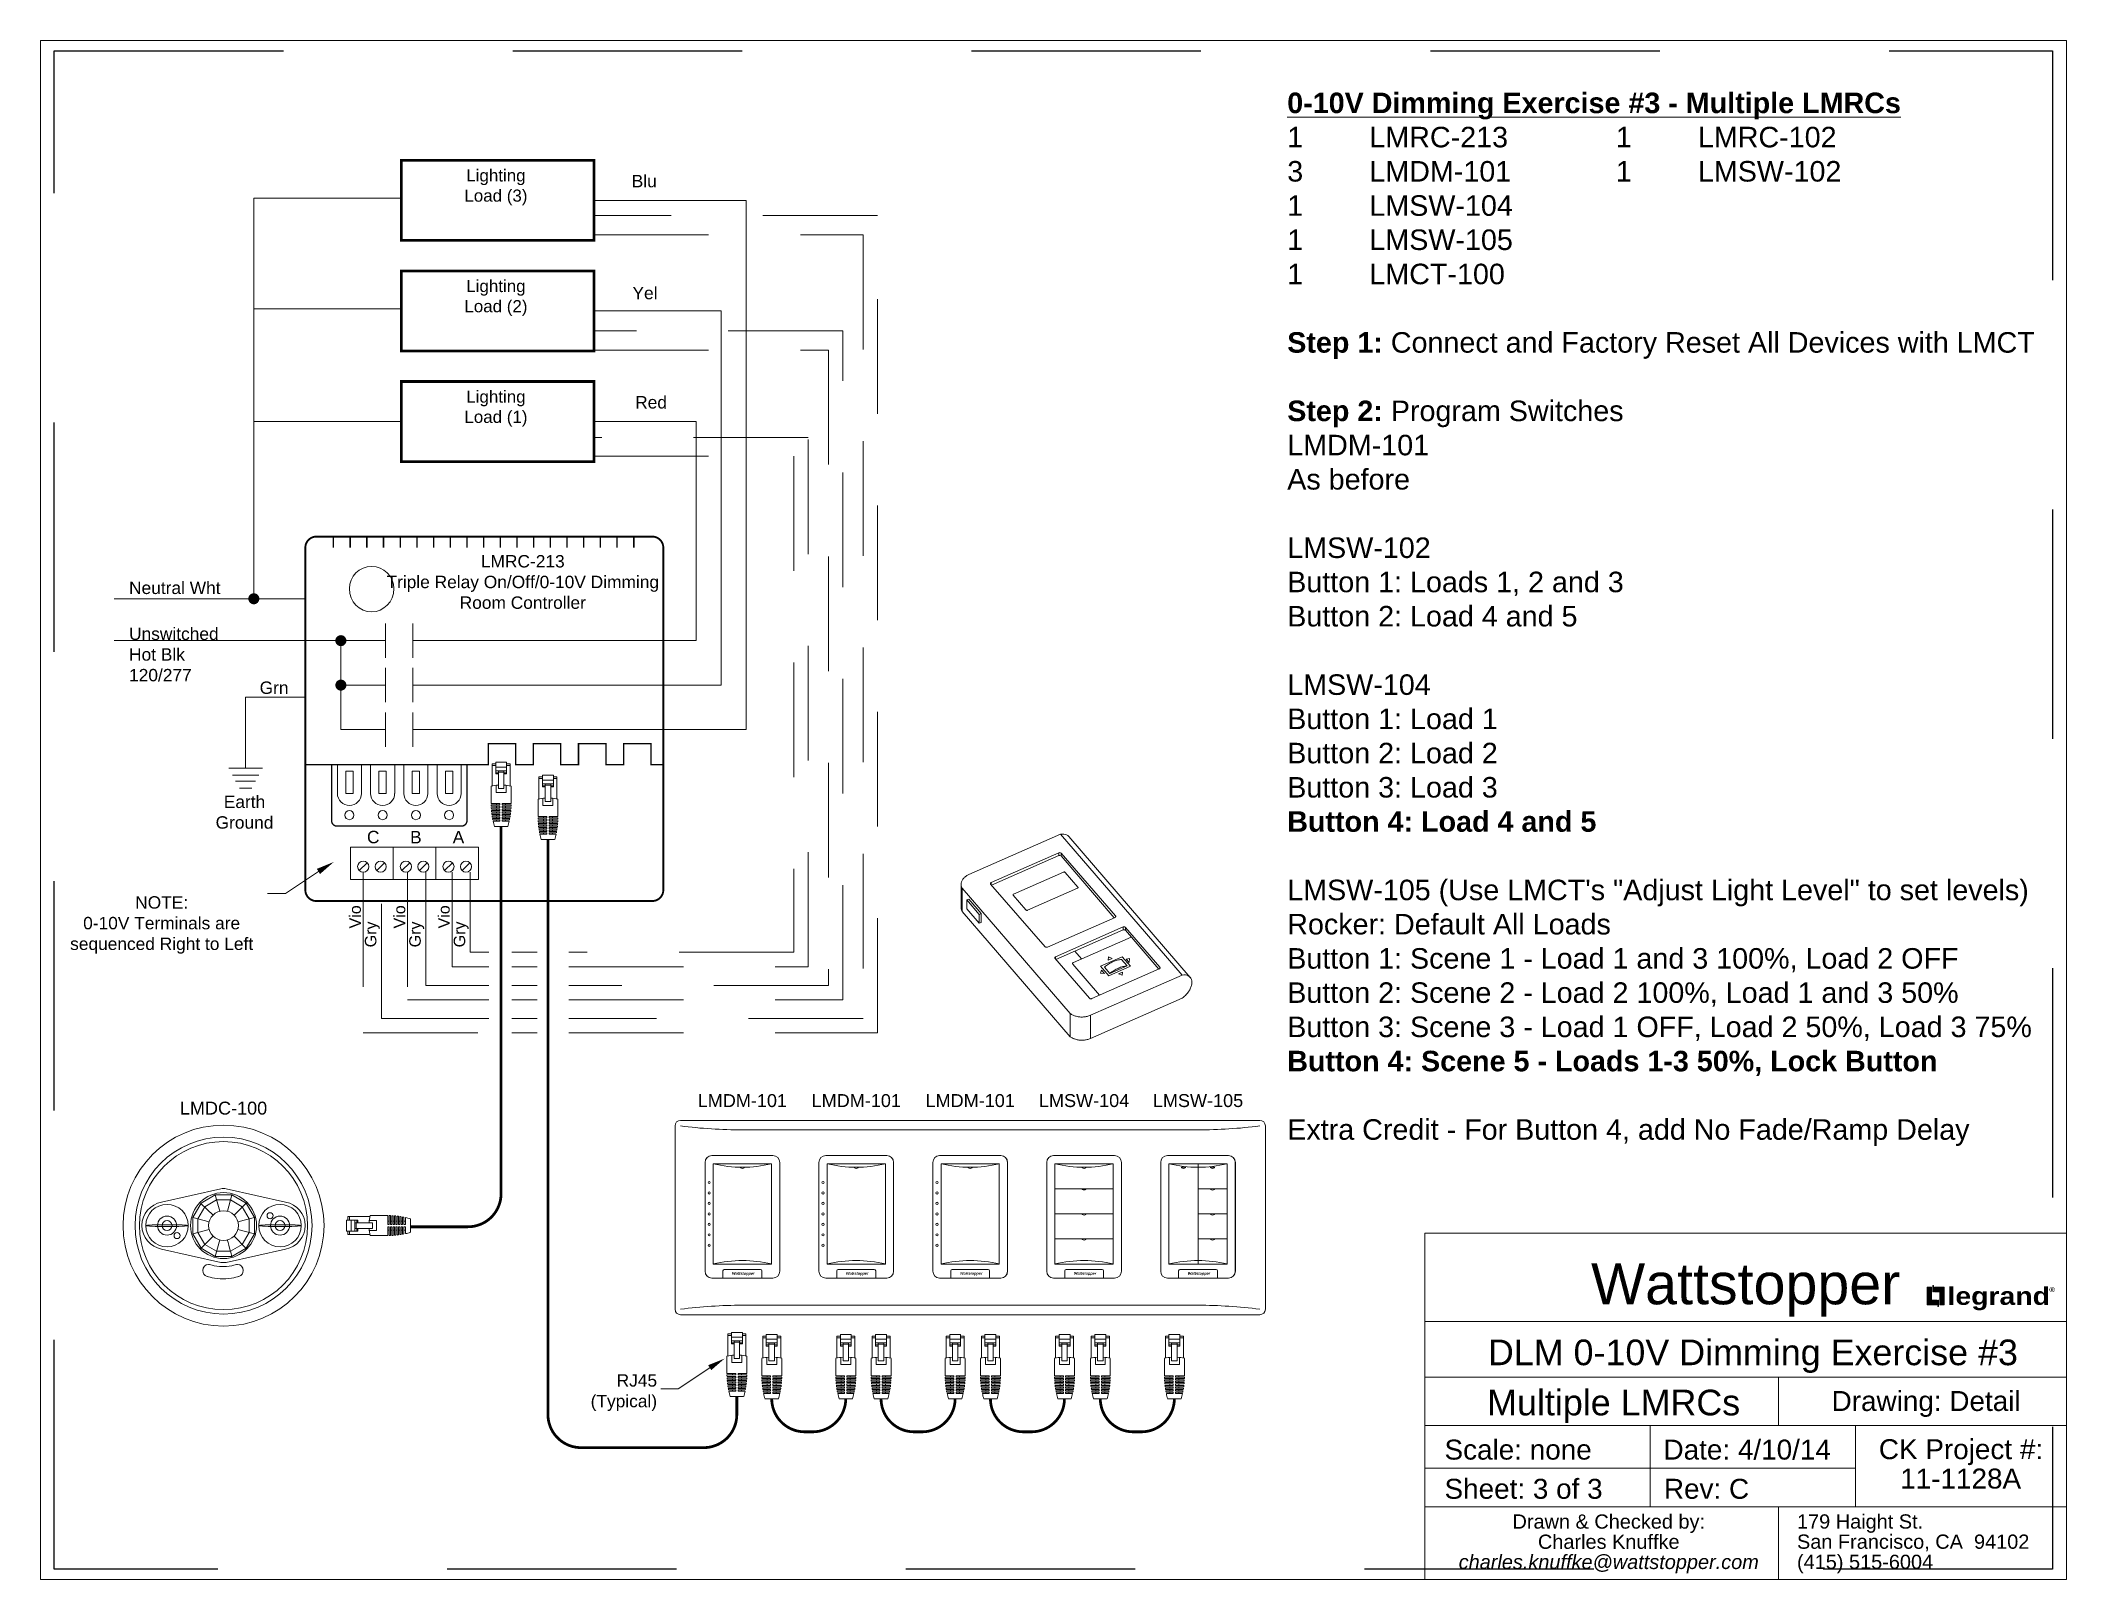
# Paper-space layout '0-10V Dimming E3' of a CAD drawing. Header units: inches. Extents: x 6.51 to 16.38, y 0.58 to 8.08.
# The model-space entities are those that its viewports show. They can reach past a viewport. Long polylines and large blocks are cut down to what shows.
import ezdxf
from ezdxf.enums import TextEntityAlignment as Align

# ---------------------------------------------------------------- set-up
doc = ezdxf.new("R2010")
doc.units = ezdxf.units.IN
doc.header["$MEASUREMENT"] = 0
doc.linetypes.add('Demo', pattern=[0.5, 0.25, -0.25])
doc.linetypes.add('HIDDEN2', pattern=[0.1875, 0.125, -0.0625])
doc.layers.get('0').update_dxf_attribs({"lineweight": 5})
doc.layers.add('PS Borders', color=40, linetype='Demo', lineweight=5, plot=False)
for name, color, linetype, lineweight in [('Title Block', 7, 'Continuous', 5), ('Viewport', 7, 'Continuous', 5), ('WS', 3, 'Continuous', 5), ('WS_DETAIL', 7, 'Continuous', 5), ('WS_LineVoltage', 1, 'Continuous', 5), ('WS_LowVoltage', 6, 'Continuous', 5)]:
    doc.layers.add(name, color=color, linetype=linetype, lineweight=lineweight)
doc.styles.add('ARIAL', font='arial.ttf')
doc.styles.add('Legrand', font='ariblk.ttf', dxfattribs={"height": 0.1875})

psp = doc.layouts.new('0-10V Dimming E3')

# ---------------------------------------------------------------- texts
at = {"insert": (12.5821, 7.826), "char_height": 0.1, "attachment_point": 1, "style": 'ARIAL'}
psp.add_mtext_dynamic_manual_height_columns('{\\fArial|b1|i0|c0|p34;\\L0-10V Dimming Exercise #3 - Multiple LMRCs}\\P1^ILMRC-213^I^I1^ILMRC-102\\P3^ILMDM-101^I^I1^ILMSW-102\\P1 ^ILMSW-104\\P1^ILMSW-105\\P1^ILMCT-100\\P\\P{\\fArial|b1|i0|c0|p34;Step 1: }Connect and Factory Reset All Devices with LMCT\\P\\P{\\fArial|b1|i0|c0|p34;Step 2:} Program Switches\\PLMDM-101\\PAs before\\P\\PLMSW-102\\PButton 1: Loads 1, 2 and 3\\PButton 2: Load 4 and 5\\P\\PLMSW-104\\PButton 1: Load 1\\PButton 2: Load 2\\PButton 3: Load 3\\P{\\fArial|b1|i0|c0|p34;Button 4: Load 4 and 5\\P}\\PLMSW-105 (Use LMCT\'s "Adjust Light Level" to set levels)\\PRocker: Default All Loads\\PButton 1: Scene 1 - Load 1 and 3 100%, Load 2 OFF\\PButton 2: Scene 2 - Load 2 100%, Load 1 and 3 50%\\PButton 3: Scene 3 - Load 1 OFF, Load 2 50%, Load 3 75%\\P{\\fArial|b1|i0|c0|p34;Button 4: Scene 5 - Loads 1-3 50%, Lock Button}\\P\\PExtra Credit - For Button 4, add No Fade/Ramp Delay', width=3.79226, gutter_width=0.3125, heights=[5.5556], dxfattribs=at)

msp = doc.modelspace()

# ---------------------------------------------------------------- texts
at = {"linetype": 'HIDDEN2', "char_height": 0.26382, "width": 1.48242, "attachment_point": 2, "style": 'ARIAL'}
for s, insert in [('Lighting Load (3)', (172.864, 36.385)), ('Lighting Load (2)', (172.864, 33.978)), ('Lighting Load (1)', (172.864, 31.57))]:
    msp.add_mtext(s, dxfattribs=dict(at, insert=insert))
at = {"linetype": 'Continuous', "char_height": 0.27, "attachment_point": 4, "style": 'ARIAL'}
for s, insert, width in [('Blu', (175.819, 36.128), 6.16099), ('Yel', (175.835, 33.691), 6.16099), ('Red', (175.894, 31.313), 6.16099), ('Neutral Wht', (164.881, 27.275), 4.47708), ('Unswitched\\PHot Blk\\P120/277', (164.881, 25.825), 6.93133)]:
    msp.add_mtext(s, dxfattribs=dict(at, insert=insert, width=width))
at = {"style": 'ARIAL'}
for s, insert, char_height, width, attachment_point in [('LMRC-213 \\PTriple Relay On/Off/0-10V Dimming \\PRoom Controller', (173.448, 27.99), 0.27, 5.65995, 2), ('Grn', (167.722, 25.101), 0.2699, 4.23614, 4), ('Earth\\PGround', (167.393, 22.393), 0.2699, 6.92856, 5), ('C', (170.194, 21.851), 0.27, 0.63245, 5), ('B', (171.122, 21.851), 0.27, 0.63245, 5), ('A', (172.049, 21.851), 0.27, 0.63245, 5), ('NOTE:\\P0-10V Terminals are sequenced Right to Left', (165.59, 19.939), 0.26989, 4.14224, 5)]:
    msp.add_mtext(s, dxfattribs=dict(at, insert=insert, char_height=char_height, width=width, attachment_point=attachment_point))
at = {"linetype": 'Continuous', "char_height": 0.2499, "width": 6.41514, "attachment_point": 4, "rotation": 90, "style": 'ARIAL'}
for s, insert in [('Vio', (169.802, 19.863)), ('Vio', (170.767, 19.863)), ('Vio', (171.734, 19.863)), ('Gry', (170.175, 19.452)), ('Gry', (171.141, 19.452)), ('Gry', (172.108, 19.452))]:
    msp.add_mtext(s, dxfattribs=dict(at, insert=insert))

# ---------------------------------------------------------------- blocks, each defined once
blk = doc.blocks.new('Title_Knuffke')
h = blk.add_hatch(color=256)
h.dxf.hatch_style = 1
h.paths.add_polyline_path([(-0.6787, 1.3372), (-0.6317, 1.3372), (-0.6317, 1.3606), (-0.657, 1.3606), (-0.657, 1.4242), (-0.6787, 1.4242)])
h.paths.add_polyline_path([(-0.6228, 1.361), (-0.6259, 1.361), (-0.6259, 1.3301), (-0.6228, 1.3301)])
h.paths.add_polyline_path([(-0.6513, 1.4008), (-0.6481, 1.4008), (-0.6481, 1.4316), (-0.6513, 1.4316)])
h.paths.add_polyline_path([(-0.617, 1.4011), (-0.617, 1.3376), (-0.5953, 1.3376), (-0.5953, 1.4245), (-0.6424, 1.4245), (-0.6424, 1.4011)])
for points in [[(-0.657, 1.3606), (-0.6317, 1.3606), (-0.6317, 1.3372), (-0.6787, 1.3372), (-0.6787, 1.4242), (-0.657, 1.4242)], [(-0.6481, 1.4008), (-0.6513, 1.4008), (-0.6513, 1.4316), (-0.6481, 1.4316)], [(-0.617, 1.4011), (-0.6424, 1.4011), (-0.6424, 1.4245), (-0.5953, 1.4245), (-0.5953, 1.3376), (-0.617, 1.3376)], [(-0.6259, 1.361), (-0.6228, 1.361), (-0.6228, 1.3301), (-0.6259, 1.3301)]]:
    blk.add_lwpolyline(points, close=True)
at = {"layer": 'Title Block', "color": 7, "linetype": 'Continuous'}
for p, q in [((-3.125, 0), (-3.125, 1.6875)), ((-3.125, 1.6875), (0, 1.6875)), ((0, 1.6875), (0, 0)), ((-3.125, 1.257), (0, 1.257)), ((-3.125, 0.9861), (0, 0.9861)), ((-1.4028, 0.75), (-1.4028, 0.9861)), ((-3.125, 0.75), (0, 0.75)), ((-2.0278, 0.3542), (-2.0278, 0.75)), ((-1.0278, 0.3542), (-1.0278, 0.75)), ((-1.0278, 0.5417), (-3.125, 0.5417)), ((0, 0.3542), (-3.125, 0.3542)), ((-1.4028, 0), (-1.4028, 0.3542)), ((0, 0), (-3.125, 0))]:
    blk.add_line(p, q, dxfattribs=at)
at = {"style": 'Legrand'}
blk.add_text('legrand', height=0.08643, dxfattribs=at).set_placement((-0.5795, 1.381), align=Align.MIDDLE_LEFT)
blk.add_text('®', height=0.0235, dxfattribs=at).set_placement((-0.0839, 1.4002))
at = {"insert": (-1.5625, 1.4104), "char_height": 0.0375, "attachment_point": 5, "style": 'ARIAL'}
blk.add_mtext_dynamic_manual_height_columns('\\A2;{\\fArial|b0|i0|c0|p34;\\H5.3333x;Wattstopper}', width=0.688877, gutter_width=0.9375, heights=[0], dxfattribs=at)
at = {"layer": 'Title Block', "color": 7, "style": 'ARIAL'}
blk.add_text('CK Project #:', height=0.0972, dxfattribs=at).set_placement((-0.5139, 0.5861), align=Align.CENTER)
at = {"layer": 'Title Block', "color": 7, "char_height": 0.0694, "line_spacing_factor": 0.85, "style": 'ARIAL'}
for s, insert, width, attachment_point in [('Drawn & Checked by:\\PCharles Knuffke\\P{\\fArial|b0|i1|c0|p34;charles.knuffke@wattstopper.com}', (-2.2292, 0.317), 1.258431, 2), ('179 Haight St.\\PSan Francisco, CA  94102\\P(415) 515-6004', (-1.3124, 0.3173), 1.312364, 1)]:
    blk.add_mtext(s, dxfattribs=dict(at, insert=insert, width=width, attachment_point=attachment_point))
at = {"layer": 'Viewport', "style": 'ARIAL', "flags": 8}
for tag, height, p in [('SITE_NAME', 0.125, (-1.5271, 1.0438)), ('DRAWING_DEF', 0.125, (-2.2053, 0.7995)), ('DRAWING_TYPE', 0.0972, (-0.6836, 0.8208)), ('JOB#', 0.0972, (-0.5155, 0.443))]:
    blk.add_attdef(tag, text='', height=height, dxfattribs=at).set_placement(p, align=Align.CENTER)
for tag, p in [('SCALE', (-3.0291, 0.584)), ('DATE', (-1.9625, 0.584)), ('SHEET#', (-3.0291, 0.3931)), ('REVISION', (-1.9605, 0.3931))]:
    blk.add_attdef(tag, p, '', height=0.0972, dxfattribs=at)
blk = doc.blocks.new('A$C756910A1')
at = {"layer": 'WS_DETAIL'}
for p, q in [((0.15, 6.6), (0.15, 10.17)), ((0.15, 10.17), (0.73, 10.17)), ((0.73, 9.92), (0.15, 9.92)), ((0.73, 10.43), (0.73, 8.56)), ((0.73, 10.43), (2.51, 10.43)), ((2.51, 10.43), (2.51, 8.56)), ((3.08, 10.17), (2.51, 10.17)), ((3.08, 9.92), (2.51, 9.92)), ((3.08, 6.6), (3.08, 10.17)), ((2.51, 9.66), (0.73, 9.66)), ((2.51, 9.06), (0.73, 9.06)), ((0.73, 8.74), (1.17, 8.74)), ((0.73, 8.56), (1.17, 8.56)), ((0.81, 6.7), (0.81, 5.55)), ((1.17, 6.17), (1.17, 9.06)), ((1.17, 8.85), (2.06, 8.85)), ((2.06, 6.17), (2.06, 9.06)), ((2.06, 8.74), (2.51, 8.74)), ((2.51, 8.56), (2.06, 8.56)), ((2.42, 6.7), (2.42, 5.55)), ((0, 6.56), (0, 3.73)), ((0, 3.73), (1.43, 3.73)), ((0, 3.51), (1.43, 3.51)), ((0.81, 5.55), (2.42, 5.55)), ((0.89, 3.73), (0.89, 3.51)), ((1.17, 6.17), (2.06, 6.17)), ((1.43, 3.51), (1.43, 3.73)), ((1.8, 3.73), (3.23, 3.73)), ((1.8, 3.51), (1.8, 3.73)), ((1.8, 3.51), (3.23, 3.51)), ((2.34, 3.73), (2.34, 3.51)), ((3.23, 6.56), (3.23, 3.73)), ((0.01, 3.29), (1.43, 3.29)), ((0.02, 3.06), (1.43, 3.06)), ((0.03, 2.84), (1.43, 2.84)), ((0.05, 2.62), (1.43, 2.62)), ((0.07, 2.4), (1.43, 2.4)), ((0.09, 2.18), (1.43, 2.18)), ((0.12, 1.96), (1.43, 1.96)), ((0.15, 1.74), (1.43, 1.74)), ((0.18, 1.52), (1.43, 1.52)), ((0.22, 1.3), (1.43, 1.3)), ((0.26, 1.08), (1.43, 1.08)), ((0.31, 0.86), (1.43, 0.86)), ((0.89, 3.29), (0.89, 3.06)), ((0.89, 2.84), (0.89, 2.62)), ((0.89, 2.4), (0.89, 2.18)), ((0.89, 1.96), (0.89, 1.74)), ((0.89, 1.52), (0.89, 1.3)), ((0.89, 1.08), (0.89, 0.86)), ((1.43, 3.06), (1.43, 3.29)), ((1.43, 2.62), (1.43, 2.84)), ((1.43, 2.18), (1.43, 2.4)), ((1.43, 1.74), (1.43, 1.96)), ((1.43, 1.3), (1.43, 1.52)), ((1.43, 0.86), (1.43, 1.08)), ((1.8, 3.29), (3.23, 3.29)), ((1.8, 3.06), (1.8, 3.29)), ((1.8, 3.06), (3.22, 3.06)), ((1.8, 2.84), (3.2, 2.84)), ((1.8, 2.62), (1.8, 2.84)), ((1.8, 2.62), (3.19, 2.62)), ((1.8, 2.4), (3.17, 2.4)), ((1.8, 2.18), (1.8, 2.4)), ((1.8, 2.18), (3.14, 2.18)), ((1.8, 1.96), (3.12, 1.96)), ((1.8, 1.74), (1.8, 1.96)), ((1.8, 1.74), (3.09, 1.74)), ((1.8, 1.52), (3.05, 1.52)), ((1.8, 1.3), (1.8, 1.52)), ((1.8, 1.3), (3.01, 1.3)), ((1.8, 1.08), (2.97, 1.08)), ((1.8, 0.86), (1.8, 1.08)), ((1.8, 0.86), (2.92, 0.86)), ((2.34, 3.29), (2.34, 3.06)), ((2.34, 2.84), (2.34, 2.62)), ((2.34, 2.4), (2.34, 2.18)), ((2.34, 1.96), (2.34, 1.74)), ((2.34, 1.52), (2.34, 1.3)), ((2.34, 1.08), (2.34, 0.86)), ((2.69, 0), (0.52, 0))]:
    blk.add_line(p, q, dxfattribs=at)
for centre, radius, start, end in [((1.62, -0.58), 7.33, 93.502, 102.7411), ((1.62, -0.58), 7.33, 77.2589, 86.498), ((13.49, 3.73), 13.49, 180.937, 181.8742), ((-10.25, 3.73), 13.49, 358.1258, 359.063), ((13.49, 3.73), 13.49, 182.8119, 183.7504), ((13.49, 3.73), 13.49, 184.6899, 185.6307), ((13.49, 3.73), 13.49, 186.573, 187.5171), ((13.49, 3.73), 13.49, 188.4632, 189.4117), ((13.49, 3.73), 13.49, 190.3627, 191.3167), ((13.49, 3.73), 13.49, 192.2739, 196.0379), ((-10.25, 3.73), 13.49, 343.9621, 347.7261), ((-10.25, 3.73), 13.49, 348.6833, 349.6373), ((-10.25, 3.73), 13.49, 350.5883, 351.5368), ((-10.25, 3.73), 13.49, 352.4829, 353.427), ((-10.25, 3.73), 13.49, 354.3693, 355.3101), ((-10.25, 3.73), 13.49, 356.2496, 357.1881)]:
    blk.add_arc(centre, radius, start, end, dxfattribs=at)
blk = doc.blocks.new('RJ45')
at = {"layer": 'WS_DETAIL', "xscale": 1.117448685388325, "yscale": 1.117448685388325, "zscale": 1.117448685388325}
blk.add_blockref('A$C756910A1', (59.47, 150.68), dxfattribs=at)
blk = doc.blocks.new('A$C28216DC1')
at = {"layer": 'WS_DETAIL'}
blk.add_lwpolyline([(22.84, 8.11), (17.13, 4.27), (13.98, 4.27)], dxfattribs=at)
blk.add_solid([(23.11, 7.67), (22.56, 8.56), (25.52, 9.76)], dxfattribs=at)
at = {"layer": 'WS_DETAIL', "linetype": 'Continuous', "insert": (13.29, 3.59), "char_height": 2.25, "width": 37.309, "attachment_point": 6, "style": 'ARIAL'}
blk.add_mtext('\\pi29.81;RJ45\\P\\pi22.42;(Typical)', dxfattribs=at)
blk = doc.blocks.new('A$C222B27AB')
at = {"const_width": 0.25}
blk.add_lwpolyline([(0.12, 11.27), (0.12, 1.12, 0.414214), (1.12, 0.12), (23.67, 0.12, 0.414214), (24.67, 1.12), (24.67, 11.27)], format="xyb", dxfattribs=at)
for points in [[(2.69, 6.06), (4.02, 6.06), (4.02, 10.08), (2.69, 10.08)], [(8.72, 6.06), (10.05, 6.06), (10.05, 10.08), (8.72, 10.08)], [(14.75, 6.06), (16.07, 6.06), (16.07, 10.08), (14.75, 10.08)], [(20.78, 6.06), (22.1, 6.06), (22.1, 10.08), (20.78, 10.08)]]:
    blk.add_lwpolyline(points, close=True)
at = {"layer": 'WS_DETAIL'}
for p, q in [((1.17, 11.27), (1.17, 6.06)), ((5.54, 6.06), (5.54, 11.27)), ((7.2, 11.27), (7.2, 6.06)), ((11.57, 6.06), (11.57, 11.27)), ((13.23, 11.27), (13.23, 6.06)), ((17.6, 6.06), (17.6, 11.27)), ((19.26, 11.27), (19.26, 6.06)), ((23.62, 6.06), (23.62, 11.27))]:
    blk.add_line(p, q, dxfattribs=at)
for centre in [(3.36, 2.11), (9.38, 2.11), (15.41, 2.11), (21.44, 2.11)]:
    blk.add_circle(centre, 0.82, dxfattribs=at)
for centre in [(3.36, 6.06), (9.38, 6.06), (15.41, 6.06), (21.44, 6.06)]:
    blk.add_arc(centre, 2.18, 180, 0, dxfattribs=at)
blk = doc.blocks.new('A$C2A821E27')
for p, q in [((1.27, 1.3), (2.43, 2.46)), ((3.84, 1.3), (5, 2.46))]:
    blk.add_line(p, q)
blk.add_lwpolyline([(0, 4.76), (6.27, 4.76), (6.27, 0), (0, 0)], close=True)
for centre in [(1.85, 1.88), (4.42, 1.88)]:
    blk.add_circle(centre, 0.82)
blk = doc.blocks.new('A$C017659A6')
for p, q in [((0, 0.245), (0.409, 0.245)), ((0.044, 0.16), (0.365, 0.16)), ((0.082, 0.085), (0.326, 0.085)), ((0.129, 0), (0.28, 0))]:
    blk.add_line(p, q)
blk = doc.blocks.new('LMCT-100_i')
at = {"extrusion": (0, 0.700492, 0.71366)}
for p, q in [((-24.44, 12.57), (-4.49, 21.34)), ((21.96, -9.31), (-4.49, 21.34)), ((-2.72, 20.82), (23.73, -9.83)), ((-19.6, 10.84), (-4.88, 17.31)), ((-4.88, 16.69), (-19.52, 10.26)), ((-4.89, 17.31), (-4.89, 16.68)), ((-4.39, 17.23), (7.47, 3.58)), ((-4.39, 17.22), (-4.39, 16.6)), ((7.2, 3.17), (-4.39, 16.6)), ((-26.13, 10.41), (-26.13, 5.37)), ((-25.93, 9.59), (-25.93, 4.54)), ((-25.92, 9.59), (-2.4, -17.69)), ((-7.85, -3.15), (-19.72, 10.49)), ((-19.6, 10.84), (-19.6, 10.35)), ((-14.71, 8.31), (-3.84, 13.09)), ((-0.8, 9.56), (-11.67, 4.79)), ((-3.47, 13.03), (-0.73, 9.81)), ((-24.48, 7.23), (-24.92, 7.04)), ((-24.92, 7.04), (-22.2, 3.89)), ((-24.92, 7.04), (-24.92, 5.11)), ((-22.2, 1.96), (-24.92, 5.11)), ((-12.03, 4.85), (-14.8, 8.05)), ((-22.2, 3.89), (-21.76, 4.08)), ((-22.2, 1.96), (-22.2, 3.89)), ((-21.76, 2.15), (-22.2, 1.96)), ((-21.76, 2.15), (-21.76, 4.08)), ((7.36, 3.23), (-7.36, -3.23)), ((-5.6, -5.33), (9.12, 1.14)), ((9.12, 0.51), (-5.52, -5.91)), ((7.47, 3.58), (7.47, 3.31)), ((9.12, 1.14), (9.12, 0.51)), ((9.61, 1.05), (17.1, -7.63)), ((9.61, 1.05), (9.61, 0.43)), ((16.9, -8.02), (9.61, 0.43)), ((-1.72, -6.58), (10.88, -1.04)), ((0.07, -5.79), (-1.38, -4.1)), ((1.77, -14.36), (-5.72, -5.68)), ((-5.6, -5.33), (-5.6, -5.82)), ((3.96, -13.7), (-1.84, -6.93)), ((16.98, -7.98), (2.27, -14.44)), ((4.2, -7.4), (8.9, -5.34)), ((6, -9.49), (4.2, -7.4)), ((5.05, -8.96), (4.42, -8.23)), ((6.24, -8.97), (5.04, -7.57)), ((6, -9.49), (10.7, -7.42)), ((6.24, -8.97), (9.96, -7.33)), ((8.76, -5.94), (9.96, -7.33)), ((10.7, -7.42), (8.9, -5.34)), ((17.1, -7.63), (17.1, -7.9)), ((21.96, -9.31), (2, -18.08)), ((2, -23.12), (21.96, -14.36)), ((-2.4, -22.73), (-2.4, -17.69)), ((2, -18.08), (2, -23.12))]:
    blk.add_line(p, q, dxfattribs=at)
for p, q in [((4.42, -8.23), (4.2, -8.91)), ((5.83, -6.07), (5.93, -5.37)), ((6.71, -5.7), (5.93, -5.37)), ((8.87, -9.36), (8.97, -8.66)), ((9.78, -5.85), (10.48, -5.73)), ((10.4, -6.57), (10.48, -5.73)), ((5.05, -8.96), (4.2, -8.91)), ((8.87, -9.36), (8.09, -9.03))]:
    blk.add_line(p, q)
at = {"extrusion": (-0.310472, -0.62793, 0.71366)}
for p, q in [((6.71, -5.7), (5.83, -6.07)), ((8.97, -8.66), (8.09, -9.03))]:
    blk.add_line(p, q, dxfattribs=at)
at = {"extrusion": (-0.692921, 0.102711, 0.71366)}
blk.add_line((10.4, -6.57), (9.78, -5.85), dxfattribs=at)
for centre in [(-4.71, 16.87), (-4.71, 16.25)]:
    blk.add_arc(centre, 0.477, 48.6015, 112.129)
for points, knots in [([(-4.49, 21.34), (-4.24, 21.37), (-3.76, 21.38), (-3.16, 21.21), (-2.85, 20.98), (-2.72, 20.83), (-2.72, 20.82)], [0, 0, 0, 0, 0.1, 0.2, 0.3, 0.3044799, 0.3044799, 0.3044799, 0.3044799]), ([(-25.93, 4.54), (-26.02, 4.72), (-26.11, 5), (-26.13, 5.28), (-26.13, 5.37)], [0, 0, 0, 0, 0.1666667, 0.2459578, 0.2459578, 0.2459578, 0.2459578])]:
    blk.add_open_spline(points, degree=3, knots=knots)
for points in [[(-24.44, 12.57), (-24.67, 12.47), (-25.09, 12.23), (-25.6, 11.79), (-25.95, 11.27), (-26.13, 10.71), (-26.14, 10.14), (-26.02, 9.77), (-25.93, 9.59)], [(-19.72, 10.49), (-19.73, 10.51), (-19.76, 10.55), (-19.77, 10.62), (-19.77, 10.69), (-19.73, 10.75), (-19.68, 10.8), (-19.63, 10.83), (-19.6, 10.84)], [(-3.84, 13.09), (-3.82, 13.1), (-3.78, 13.11), (-3.71, 13.12), (-3.64, 13.11), (-3.57, 13.1), (-3.52, 13.07), (-3.49, 13.04), (-3.47, 13.03)], [(-0.73, 9.81), (-0.72, 9.8), (-0.7, 9.77), (-0.69, 9.72), (-0.69, 9.67), (-0.72, 9.62), (-0.76, 9.58), (-0.8, 9.56), (-0.82, 9.55)], [(-14.8, 8.05), (-14.81, 8.07), (-14.83, 8.1), (-14.84, 8.15), (-14.83, 8.2), (-14.81, 8.24), (-14.77, 8.28), (-14.73, 8.3), (-14.71, 8.31)], [(-11.67, 4.79), (-11.69, 4.78), (-11.73, 4.76), (-11.8, 4.75), (-11.87, 4.76), (-11.93, 4.78), (-11.99, 4.81), (-12.02, 4.83), (-12.03, 4.85)], [(7.47, 3.58), (7.49, 3.56), (7.51, 3.52), (7.53, 3.46), (7.52, 3.39), (7.48, 3.32), (7.43, 3.27), (7.38, 3.24), (7.35, 3.23)], [(9.12, 1.14), (9.14, 1.15), (9.2, 1.17), (9.3, 1.18), (9.39, 1.17), (9.48, 1.15), (9.56, 1.11), (9.6, 1.07), (9.61, 1.05)], [(9.61, 0.43), (9.6, 0.45), (9.56, 0.48), (9.48, 0.52), (9.39, 0.55), (9.3, 0.56), (9.2, 0.54), (9.14, 0.53), (9.12, 0.51)], [(-7.36, -3.23), (-7.38, -3.24), (-7.44, -3.26), (-7.54, -3.27), (-7.63, -3.27), (-7.72, -3.24), (-7.8, -3.2), (-7.84, -3.17), (-7.85, -3.15)], [(-5.72, -5.68), (-5.73, -5.66), (-5.76, -5.62), (-5.77, -5.56), (-5.76, -5.49), (-5.73, -5.42), (-5.67, -5.37), (-5.62, -5.34), (-5.6, -5.33)], [(-1.84, -6.93), (-1.85, -6.91), (-1.88, -6.87), (-1.89, -6.8), (-1.88, -6.74), (-1.85, -6.67), (-1.8, -6.62), (-1.75, -6.59), (-1.72, -6.58)], [(5.04, -7.57), (5.33, -7.34), (5.94, -6.91), (6.9, -6.4), (7.85, -6.06), (8.47, -5.96), (8.76, -5.94)], [(9.96, -7.33), (9.67, -7.35), (9.06, -7.46), (8.1, -7.8), (7.14, -8.3), (6.53, -8.73), (6.24, -8.97)], [(17.1, -7.63), (17.12, -7.65), (17.14, -7.69), (17.16, -7.75), (17.15, -7.82), (17.11, -7.88), (17.06, -7.94), (17.01, -7.97), (16.98, -7.98)], [(21.96, -14.36), (22.21, -14.17), (22.68, -13.76), (23.28, -13.06), (23.74, -12.32), (24.02, -11.58), (24.12, -10.88), (24.02, -10.27), (23.74, -9.78), (23.28, -9.44), (22.68, -9.27), (22.21, -9.28), (21.96, -9.31)], [(2.27, -14.44), (2.24, -14.46), (2.18, -14.48), (2.09, -14.49), (1.99, -14.48), (1.9, -14.45), (1.83, -14.42), (1.79, -14.38), (1.77, -14.36)], [(-2.4, -17.69), (-2.22, -17.83), (-1.8, -18.07), (-1.08, -18.32), (-0.3, -18.46), (0.5, -18.47), (1.29, -18.34), (1.78, -18.18), (2, -18.08)], [(2, -23.12), (1.78, -23.22), (1.29, -23.39), (0.5, -23.51), (-0.3, -23.5), (-1.08, -23.37), (-1.8, -23.11), (-2.22, -22.87), (-2.4, -22.73)]]:
    blk.add_open_spline(points, degree=3)
at = {"layer": 'WS_DETAIL', "extrusion": (0, 0.700492, 0.71366)}
blk.add_line((-25.93, 4.54), (-2.4, -22.73), dxfattribs=at)
at = {"layer": 'WS_DETAIL'}
blk.add_line((-24.48, 7.23), (-21.76, 4.08), dxfattribs=at)
blk = doc.blocks.new('*U285')
for p, q in [((-51.38, 0.96), (-51.38, 32.88)), ((-50.42, 33.84), (-28.9, 33.84)), ((39.66, 32.2), (-39.66, 32.2)), ((-30.59, 33.84), (30.59, 33.84)), ((-10.76, 33.84), (50.42, 33.84)), ((51.38, 32.88), (51.38, 0.96)), ((-46.15, 26.52), (-46.15, 7.57)), ((-44.97, 27.7), (-34.34, 27.7)), ((-33.16, 26.52), (-33.16, 7.57)), ((-26.32, 26.52), (-26.32, 7.57)), ((-25.14, 27.7), (-14.51, 27.7)), ((-13.33, 26.52), (-13.33, 7.57)), ((-6.5, 26.52), (-6.5, 7.57)), ((-5.32, 27.7), (5.32, 27.7)), ((6.5, 26.52), (6.5, 7.57)), ((13.33, 26.52), (13.33, 7.57)), ((14.51, 27.7), (25.14, 27.7)), ((26.32, 26.52), (26.32, 7.57)), ((33.16, 26.52), (33.16, 7.57)), ((34.34, 27.7), (44.97, 27.7)), ((46.15, 26.52), (46.15, 7.57)), ((-34.34, 6.39), (-44.97, 6.39)), ((-14.51, 6.39), (-25.14, 6.39)), ((5.32, 6.39), (-5.32, 6.39)), ((25.14, 6.39), (14.51, 6.39)), ((44.97, 6.39), (34.34, 6.39)), ((-50.42, 0), (-28.9, 0)), ((39.66, 1.64), (-39.66, 1.64)), ((-30.59, 0), (30.59, 0)), ((-10.76, 0), (50.42, 0))]:
    blk.add_line(p, q)
for centre, radius, start, end in [((-50.42, 32.88), 0.96, 90, 180), ((-39.66, 117.54), 85.35, 262.7571, 270), ((39.66, 117.54), 85.35, 270, 277.2429), ((50.42, 32.88), 0.96, 0, 90), ((-44.97, 26.52), 1.18, 90, 180), ((-34.34, 26.52), 1.18, 0, 90), ((-25.14, 26.52), 1.18, 90, 180), ((-14.51, 26.52), 1.18, 0, 90), ((-5.32, 26.52), 1.18, 90, 180), ((5.32, 26.52), 1.18, 0, 90), ((14.51, 26.52), 1.18, 90, 180), ((25.14, 26.52), 1.18, 0, 90), ((34.34, 26.52), 1.18, 90, 180), ((44.97, 26.52), 1.18, 0, 90), ((-44.97, 7.57), 1.18, 180, 270), ((-34.34, 7.57), 1.18, 270, 0), ((-25.14, 7.57), 1.18, 180, 270), ((-14.51, 7.57), 1.18, 270, 0), ((-5.32, 7.57), 1.18, 180, 270), ((5.32, 7.57), 1.18, 270, 0), ((14.51, 7.57), 1.18, 180, 270), ((25.14, 7.57), 1.18, 270, 0), ((34.34, 7.57), 1.18, 180, 270), ((44.97, 7.57), 1.18, 270, 0), ((-50.42, 0.96), 0.96, 180, 270), ((-39.66, -83.7), 85.35, 90, 97.2429), ((39.66, -83.7), 85.35, 82.7571, 90), ((50.42, 0.96), 0.96, 270, 0)]:
    blk.add_arc(centre, radius, start, end)
blk = doc.blocks.new('*U151')
blk.add_blockref('*U285', (39.66, 0))
blk = doc.blocks.new('*U207')
for p, q in [((-5.32, 21.31), (5.32, 21.31)), ((-6.5, 20.13), (-6.5, 1.18)), ((-5.07, 2.44), (-5.07, 19.89)), ((-5.07, 19.89), (5.07, 19.89)), ((-5.07, 19.89), (5.07, 19.89)), ((-0.33, 19.29), (-0.33, 19.19)), ((0.33, 19.29), (0.33, 19.19)), ((5.07, 19.89), (5.07, 2.44)), ((6.5, 20.13), (6.5, 1.18)), ((5.32, 0), (-5.32, 0)), ((5.07, 2.44), (-5.07, 2.44)), ((5.07, 2.44), (-5.07, 2.44)), ((-3.38, 1.24), (-3.38, 0)), ((3.14, 1.48), (-3.14, 1.48)), ((3.38, 1.24), (3.38, 0))]:
    blk.add_line(p, q)
for centre in [(-5.78, 16.63), (-5.78, 14.81), (-5.78, 12.99), (-5.78, 11.16), (-5.78, 9.34), (-5.78, 7.52), (-5.78, 5.7)]:
    blk.add_circle(centre, 0.199)
for centre, radius, start, end in [((-5.32, 20.13), 1.18, 90, 180), ((5.32, 20.13), 1.18, 0, 90), ((0, 41.25), 21.96, 256.6482, 283.3518), ((0, 19.73), 0.639, 238.6629, 301.3371), ((-5.32, 1.18), 1.18, 180, 270), ((0, -18.92), 21.96, 76.6482, 103.3518), ((-3.14, 1.24), 0.239, 90, 180), ((3.14, 1.24), 0.239, 0, 90), ((5.32, 1.18), 1.18, 270, 0)]:
    blk.add_arc(centre, radius, start, end)
at = {"style": 'ARIAL'}
for s, insert, char_height, width, attachment_point in [('LMDM-101', (0, 32.02), 2.25, 40.9705, 2), ('{\\fArial|b1|i1|c0|p34;Wattstopper}', (-1.79, 1.04), 0.4798, 3.7953, 1)]:
    blk.add_mtext(s, dxfattribs=dict(at, insert=insert, char_height=char_height, width=width, attachment_point=attachment_point))
blk = doc.blocks.new('*U249')
for p, q in [((-5.32, 21.31), (5.32, 21.31)), ((-6.5, 20.13), (-6.5, 1.18)), ((-5.07, 2.44), (-5.07, 19.89)), ((-5.07, 19.89), (5.07, 19.89)), ((-0.33, 19.29), (-0.33, 19.19)), ((0.33, 19.29), (0.33, 19.19)), ((5.07, 19.89), (5.07, 2.44)), ((6.5, 20.13), (6.5, 1.18)), ((-5.07, 15.52), (0, 15.52)), ((-0.33, 15.53), (-0.33, 15.42)), ((0, 15.52), (5.07, 15.52)), ((0.33, 15.53), (0.33, 15.42)), ((-5.07, 11.16), (0, 11.16)), ((-0.33, 11.17), (-0.33, 11.06)), ((0, 11.16), (5.07, 11.16)), ((0.33, 11.17), (0.33, 11.06)), ((-5.07, 6.8), (0, 6.8)), ((-0.33, 6.81), (-0.33, 6.7)), ((0, 6.8), (5.07, 6.8)), ((0.33, 6.81), (0.33, 6.7)), ((5.32, 0), (-5.32, 0)), ((5.07, 2.44), (-5.07, 2.44)), ((5.07, 2.44), (-5.07, 2.44)), ((-3.38, 1.24), (-3.38, 0)), ((3.14, 1.48), (-3.14, 1.48)), ((3.38, 1.24), (3.38, 0))]:
    blk.add_line(p, q)
for centre, radius, start, end in [((-5.32, 20.13), 1.18, 90, 180), ((5.32, 20.13), 1.18, 0, 90), ((0, 41.25), 21.96, 256.6482, 283.3518), ((0, 19.73), 0.639, 238.6629, 301.3371), ((0, 15.97), 0.639, 238.6629, 301.3371), ((0, 11.61), 0.639, 238.6629, 301.3371), ((0, 7.25), 0.639, 238.6629, 301.3371), ((-5.32, 1.18), 1.18, 180, 270), ((0, -18.92), 21.96, 76.6482, 103.3518), ((-3.14, 1.24), 0.239, 90, 180), ((3.14, 1.24), 0.239, 0, 90), ((5.32, 1.18), 1.18, 270, 0)]:
    blk.add_arc(centre, radius, start, end)
at = {"style": 'ARIAL'}
for s, insert, char_height, width, attachment_point in [('LMSW-104', (0, 32.02), 2.25, 40.9705, 2), ('{\\fArial|b1|i1|c0|p34;Wattstopper}', (-1.79, 1.04), 0.4798, 3.7953, 1)]:
    blk.add_mtext(s, dxfattribs=dict(at, insert=insert, char_height=char_height, width=width, attachment_point=attachment_point))
blk = doc.blocks.new('*U250')
for p, q in [((-5.32, 21.31), (5.32, 21.31)), ((-6.5, 20.13), (-6.5, 1.18)), ((-5.07, 2.44), (-5.07, 19.89)), ((-5.07, 19.89), (5.07, 19.89)), ((-2.87, 19.29), (-2.87, 19.19)), ((-2.2, 19.29), (-2.87, 19.29)), ((-2.2, 19.29), (-2.2, 19.19)), ((0, 19.29), (0, 19.89)), ((0, 19.29), (0, 3.04)), ((2.2, 19.29), (2.2, 19.19)), ((2.2, 19.29), (2.87, 19.29)), ((2.87, 19.29), (2.87, 19.19)), ((5.07, 19.89), (5.07, 2.44)), ((6.5, 20.13), (6.5, 1.18)), ((0, 15.52), (5.07, 15.52)), ((2.2, 15.52), (2.2, 15.42)), ((2.87, 15.52), (2.87, 15.42)), ((0, 11.16), (5.07, 11.16)), ((2.2, 11.16), (2.2, 11.06)), ((2.87, 11.16), (2.87, 11.06)), ((0, 6.8), (5.07, 6.8)), ((2.2, 6.8), (2.2, 6.7)), ((2.87, 6.8), (2.87, 6.7)), ((5.32, 0), (-5.32, 0)), ((5.07, 2.44), (-5.07, 2.44)), ((-3.38, 1.24), (-3.38, 0)), ((3.14, 1.48), (-3.14, 1.48)), ((0, 3.04), (0, 2.44)), ((3.38, 1.24), (3.38, 0))]:
    blk.add_line(p, q)
for centre, radius, start, end in [((-5.32, 20.13), 1.18, 90, 180), ((5.32, 20.13), 1.18, 0, 90), ((0, 41.25), 21.96, 256.6482, 283.3518), ((-2.54, 19.73), 0.639, 238.6629, 301.3371), ((2.54, 19.73), 0.639, 238.6629, 301.3371), ((2.54, 15.96), 0.639, 238.6629, 301.3371), ((2.54, 11.6), 0.639, 238.6629, 301.3371), ((2.54, 7.24), 0.639, 238.6629, 301.3371), ((-5.32, 1.18), 1.18, 180, 270), ((0, -18.92), 21.96, 76.6482, 103.3518), ((-3.14, 1.24), 0.239, 90, 180), ((3.14, 1.24), 0.239, 0, 90), ((5.32, 1.18), 1.18, 270, 0)]:
    blk.add_arc(centre, radius, start, end)
at = {"style": 'ARIAL'}
for s, insert, char_height, width, attachment_point in [('LMSW-105', (0, 32.02), 2.25, 40.9705, 2), ('{\\fArial|b1|i1|c0|p34;Wattstopper}', (-1.79, 1.04), 0.4798, 3.7953, 1)]:
    blk.add_mtext(s, dxfattribs=dict(at, insert=insert, char_height=char_height, width=width, attachment_point=attachment_point))
blk = doc.blocks.new('*U257')
at = {"lineweight": 18}
for points in [[(-1.44, -5.36), (-3.92, -3.92), (-5.36, -1.44), (-5.36, 1.43), (-3.92, 3.92), (-1.44, 5.36), (1.43, 5.36), (3.92, 3.92), (5.36, 1.43), (5.36, -1.44), (3.92, -3.92), (1.43, -5.36), (-1.44, -5.36)], [(-1.2, -4.47), (-3.27, -3.27), (-4.47, -1.2), (-4.47, 1.2), (-3.27, 3.27), (-1.2, 4.46), (1.2, 4.46), (3.27, 3.27), (4.46, 1.2), (4.46, -1.2), (3.27, -3.27), (1.2, -4.47), (-1.2, -4.47)], [(-3.97, 3.84), (-1.83, 1.83)], [(-1.44, 5.36), (-0.67, 2.5)], [(1.43, 5.36), (0.67, 2.5)], [(3.92, 3.92), (1.83, 1.83)], [(-2.5, 0.67), (-5.36, 1.43)], [(5.36, 1.43), (2.5, 0.67)], [(-2.5, -0.67), (-5.36, -1.44)], [(-1.83, -1.83), (-3.92, -3.92)], [(-0.67, -2.5), (-1.44, -5.36)], [(3.87, -3.95), (1.83, -1.84)], [(5.36, -1.44), (2.5, -0.67)]]:
    blk.add_lwpolyline(points, dxfattribs=at)
for points, knots in [([(17.49, 0), (17.49, -9.66), (9.66, -17.49), (0, -17.49), (-9.66, -17.49), (-17.49, -9.66), (-17.49, 0), (-17.49, 9.66), (-9.66, 17.49), (0, 17.49), (9.66, 17.49), (17.49, 9.66), (17.49, 0)], [0, 0, 0, 0, 1, 1, 1, 2, 2, 2, 3, 3, 3, 4, 4, 4, 4]), ([(15.41, 0), (15.41, -8.51), (8.51, -15.41), (0, -15.41), (-8.51, -15.41), (-15.41, -8.51), (-15.41, 0), (-15.41, 8.51), (-8.51, 15.41), (0, 15.41), (8.51, 15.41), (15.41, 8.51), (15.41, 0)], [0, 0, 0, 0, 1, 1, 1, 2, 2, 2, 3, 3, 3, 4, 4, 4, 4]), ([(14.63, 0), (14.63, -8.08), (8.08, -14.63), (0, -14.63), (-8.08, -14.63), (-14.63, -8.08), (-14.63, 0), (-14.63, 8.08), (-8.08, 14.63), (0, 14.63), (8.08, 14.63), (14.63, 8.08), (14.63, 0)], [0, 0, 0, 0, 1, 1, 1, 2, 2, 2, 3, 3, 3, 4, 4, 4, 4]), ([(-14.21, 0), (-14.21, 2.03), (-12.74, 3.73), (-10.81, 4.08), (-10.81, 4.08), (-0.46, 6.4), (-0.46, 6.4), (-0.33, 6.43), (-0.17, 6.45), (0, 6.45)], [0, 0, 0, 0, 1, 1, 1, 2, 2, 2, 3, 3, 3, 3]), ([(-6.13, 0), (-6.13, -2.05), (-7.79, -3.7), (-9.84, -3.7), (-11.88, -3.7), (-13.54, -2.05), (-13.54, 0), (-13.54, 2.04), (-11.88, 3.7), (-9.84, 3.7), (-7.79, 3.7), (-6.13, 2.04), (-6.13, 0)], [0, 0, 0, 0, 1, 1, 1, 2, 2, 2, 3, 3, 3, 4, 4, 4, 4]), ([(-6.13, 0), (-6.13, -2.05), (-7.79, -3.7), (-9.84, -3.7), (-11.88, -3.7), (-13.54, -2.05), (-13.54, 0), (-13.54, 2.04), (-11.88, 3.7), (-9.84, 3.7), (-7.79, 3.7), (-6.13, 2.04), (-6.13, 0)], [0, 0, 0, 0, 1, 1, 1, 2, 2, 2, 3, 3, 3, 4, 4, 4, 4]), ([(5.74, 0), (5.74, -3.17), (3.17, -5.74), (0, -5.74), (-3.17, -5.74), (-5.74, -3.17), (-5.74, 0), (-5.74, 3.17), (-3.17, 5.74), (0, 5.74), (3.17, 5.74), (5.74, 3.17), (5.74, 0)], [0, 0, 0, 0, 1, 1, 1, 2, 2, 2, 3, 3, 3, 4, 4, 4, 4]), ([(14.21, 0), (14.21, 2.03), (12.74, 3.73), (10.81, 4.08), (10.81, 4.08), (0.46, 6.4), (0.46, 6.4), (0.33, 6.43), (0.17, 6.45), (0, 6.45)], [0, 0, 0, 0, 1, 1, 1, 2, 2, 2, 3, 3, 3, 3]), ([(6.13, 0), (6.13, 2.04), (7.79, 3.7), (9.83, 3.7), (11.88, 3.7), (13.54, 2.04), (13.54, 0), (13.54, -2.05), (11.88, -3.7), (9.83, -3.7), (7.79, -3.7), (6.13, -2.05), (6.13, 0)], [0, 0, 0, 0, 1, 1, 1, 2, 2, 2, 3, 3, 3, 4, 4, 4, 4]), ([(-6.14, 0), (-6.14, -0.09), (-7.79, -0.17), (-9.84, -0.17), (-11.88, -0.17), (-13.53, -0.09), (-13.53, 0), (-13.53, 0.09), (-11.88, 0.16), (-9.84, 0.16), (-7.79, 0.16), (-6.14, 0.09), (-6.14, 0)], [0, 0, 0, 0, 1, 1, 1, 2, 2, 2, 3, 3, 3, 4, 4, 4, 4]), ([(-6.14, 0), (-6.14, -0.09), (-7.79, -0.17), (-9.84, -0.17), (-11.88, -0.17), (-13.53, -0.09), (-13.53, 0), (-13.53, 0.09), (-11.88, 0.16), (-9.84, 0.16), (-7.79, 0.16), (-6.14, 0.09), (-6.14, 0)], [0, 0, 0, 0, 1, 1, 1, 2, 2, 2, 3, 3, 3, 4, 4, 4, 4]), ([(-8.18, 0), (-8.18, -0.91), (-8.92, -1.66), (-9.84, -1.66), (-10.75, -1.66), (-11.49, -0.91), (-11.49, 0), (-11.49, 0.91), (-10.75, 1.65), (-9.84, 1.65), (-8.92, 1.65), (-8.18, 0.91), (-8.18, 0)], [0, 0, 0, 0, 1, 1, 1, 2, 2, 2, 3, 3, 3, 4, 4, 4, 4]), ([(-8.18, 0), (-8.18, -0.91), (-8.92, -1.66), (-9.84, -1.66), (-10.75, -1.66), (-11.49, -0.91), (-11.49, 0), (-11.49, 0.91), (-10.75, 1.65), (-9.84, 1.65), (-8.92, 1.65), (-8.18, 0.91), (-8.18, 0)], [0, 0, 0, 0, 1, 1, 1, 2, 2, 2, 3, 3, 3, 4, 4, 4, 4]), ([(-8.97, 0), (-8.97, -0.48), (-9.36, -0.87), (-9.84, -0.87), (-10.32, -0.87), (-10.7, -0.48), (-10.7, 0), (-10.7, 0.48), (-10.32, 0.87), (-9.84, 0.87), (-9.36, 0.87), (-8.97, 0.48), (-8.97, 0)], [0, 0, 0, 0, 1, 1, 1, 2, 2, 2, 3, 3, 3, 4, 4, 4, 4]), ([(-8.97, 0), (-8.97, -0.48), (-9.36, -0.87), (-9.84, -0.87), (-10.32, -0.87), (-10.7, -0.48), (-10.7, 0), (-10.7, 0.48), (-10.32, 0.87), (-9.84, 0.87), (-9.36, 0.87), (-8.97, 0.48), (-8.97, 0)], [0, 0, 0, 0, 1, 1, 1, 2, 2, 2, 3, 3, 3, 4, 4, 4, 4]), ([(2.59, 0), (2.59, -1.43), (1.43, -2.59), (0, -2.59), (-1.43, -2.59), (-2.59, -1.43), (-2.59, 0), (-2.59, 1.43), (-1.43, 2.59), (0, 2.59), (1.43, 2.59), (2.59, 1.43), (2.59, 0)], [0, 0, 0, 0, 1, 1, 1, 2, 2, 2, 3, 3, 3, 4, 4, 4, 4]), ([(6.14, 0), (6.14, 0.09), (7.79, 0.16), (9.83, 0.16), (11.88, 0.16), (13.53, 0.09), (13.53, 0), (13.53, -0.09), (11.88, -0.17), (9.83, -0.17), (7.79, -0.17), (6.14, -0.09), (6.14, 0)], [0, 0, 0, 0, 1, 1, 1, 2, 2, 2, 3, 3, 3, 4, 4, 4, 4]), ([(7.57, 1.73), (7.57, 2.02), (7.81, 2.25), (8.1, 2.25), (8.39, 2.25), (8.62, 2.02), (8.62, 1.73), (8.62, 1.44), (8.39, 1.2), (8.1, 1.2), (7.81, 1.2), (7.57, 1.44), (7.57, 1.73)], [0, 0, 0, 0, 1, 1, 1, 2, 2, 2, 3, 3, 3, 4, 4, 4, 4]), ([(8.18, 0), (8.18, 0.91), (8.92, 1.65), (9.83, 1.65), (10.75, 1.65), (11.49, 0.91), (11.49, 0), (11.49, -0.91), (10.75, -1.66), (9.83, -1.66), (8.92, -1.66), (8.18, -0.91), (8.18, 0)], [0, 0, 0, 0, 1, 1, 1, 2, 2, 2, 3, 3, 3, 4, 4, 4, 4]), ([(8.97, 0), (8.97, 0.48), (9.36, 0.87), (9.83, 0.87), (10.31, 0.87), (10.7, 0.48), (10.7, 0), (10.7, -0.48), (10.31, -0.87), (9.83, -0.87), (9.36, -0.87), (8.97, -0.48), (8.97, 0)], [0, 0, 0, 0, 1, 1, 1, 2, 2, 2, 3, 3, 3, 4, 4, 4, 4]), ([(-14.21, 0), (-14.21, -2.04), (-12.74, -3.73), (-10.81, -4.08), (-10.81, -4.08), (-0.46, -6.4), (-0.46, -6.4), (-0.33, -6.43), (-0.17, -6.45), (0, -6.45)], [0, 0, 0, 0, 1, 1, 1, 2, 2, 2, 3, 3, 3, 3]), ([(-7.57, -1.73), (-7.57, -2.02), (-7.81, -2.26), (-8.1, -2.26), (-8.39, -2.26), (-8.62, -2.02), (-8.62, -1.73), (-8.62, -1.44), (-8.39, -1.21), (-8.1, -1.21), (-7.81, -1.21), (-7.57, -1.44), (-7.57, -1.73)], [0, 0, 0, 0, 1, 1, 1, 2, 2, 2, 3, 3, 3, 4, 4, 4, 4]), ([(-7.57, -1.73), (-7.57, -2.02), (-7.81, -2.26), (-8.1, -2.26), (-8.39, -2.26), (-8.62, -2.02), (-8.62, -1.73), (-8.62, -1.44), (-8.39, -1.21), (-8.1, -1.21), (-7.81, -1.21), (-7.57, -1.44), (-7.57, -1.73)], [0, 0, 0, 0, 1, 1, 1, 2, 2, 2, 3, 3, 3, 4, 4, 4, 4]), ([(14.21, 0), (14.21, -2.04), (12.74, -3.73), (10.81, -4.08), (10.81, -4.08), (0.46, -6.4), (0.46, -6.4), (0.33, -6.43), (0.17, -6.45), (0, -6.45)], [0, 0, 0, 0, 1, 1, 1, 2, 2, 2, 3, 3, 3, 3]), ([(-0.1, -9.29), (1.27, -9.29), (2.67, -8.87), (2.67, -8.87), (2.67, -8.87), (2.76, -8.82), (2.76, -8.82), (3.14, -8.68), (3.41, -8.29), (3.41, -7.83), (3.41, -7.24), (2.98, -6.77), (2.44, -6.77), (2.44, -6.77), (2.15, -6.8), (1.77, -6.91), (1.39, -7.03), (0.63, -7.13), (0, -7.13), (0, -7.13), (-0.2, -7.13), (-0.2, -7.13), (-0.83, -7.13), (-1.59, -7.03), (-1.97, -6.91), (-2.35, -6.8), (-2.64, -6.77), (-2.64, -6.77), (-3.18, -6.77), (-3.61, -7.24), (-3.61, -7.83), (-3.61, -8.29), (-3.34, -8.68), (-2.96, -8.82), (-2.96, -8.82), (-2.87, -8.87), (-2.87, -8.87), (-2.87, -8.87), (-1.47, -9.29), (-0.1, -9.29)], [0, 0, 0, 0, 1, 1, 1, 2, 2, 2, 3, 3, 3, 4, 4, 4, 5, 5, 5, 6, 6, 6, 7, 7, 7, 8, 8, 8, 9, 9, 9, 10, 10, 10, 11, 11, 11, 12, 12, 12, 13, 13, 13, 13])]:
    blk.add_open_spline(points, degree=3, knots=knots, dxfattribs=at)
blk.add_open_spline([(1.43, -5.36), (1.43, -5.29), (0.67, -2.5), (0.67, -2.5)], degree=3, dxfattribs=at)
at = {"insert": (0, 21.58), "char_height": 2.25, "width": 40.9705, "attachment_point": 2, "style": 'ARIAL'}
blk.add_mtext('LMDC-100', dxfattribs=at)

# ---------------------------------------------------------------- linework, layer by layer
for p, q in [((170.464, 26.499), (170.464, 25.754)), ((170.464, 26.499), (170.464, 25.754)), ((171.057, 26.499), (171.057, 25.754)), ((171.058, 26.499), (171.058, 25.754)), ((170.464, 25.532), (170.464, 24.786)), ((170.464, 25.532), (170.464, 24.786)), ((171.057, 25.532), (171.057, 24.786)), ((171.058, 25.532), (171.058, 24.786)), ((170.464, 24.564), (170.464, 23.819)), ((170.464, 24.564), (170.464, 23.819)), ((171.057, 24.564), (171.057, 23.819)), ((171.058, 24.564), (171.058, 23.819))]:
    msp.add_line(p, q)
at = {"linetype": 'Continuous', "const_width": 0.06}
for points in [[(170.808, 34.838), (174.997, 34.838), (174.997, 36.583), (170.808, 36.583)], [(170.808, 32.43), (174.997, 32.43), (174.997, 34.175), (170.808, 34.175)], [(174.997, 30.023), (174.997, 31.768), (170.808, 31.768), (170.808, 30.023)]]:
    msp.add_lwpolyline(points, close=True, dxfattribs=at)
at = {"const_width": 0.0412}
msp.add_lwpolyline([(172.6, 28.392), (176.266, 28.392, -0.414214), (176.506, 28.152), (176.506, 20.7, -0.414214), (176.266, 20.46), (168.957, 20.46, -0.414214), (168.717, 20.7), (168.717, 28.152, -0.414214), (168.957, 28.392), (172.6, 28.392)], format="xyb", dxfattribs=at)
at = {"const_width": 0.03}
for points in [[(169.329, 28.15), (169.329, 28.392)], [(169.692, 28.15), (169.692, 28.392)], [(170.055, 28.15), (170.055, 28.392)], [(170.418, 28.15), (170.418, 28.392)], [(170.781, 28.15), (170.781, 28.392)], [(171.145, 28.15), (171.145, 28.392)], [(171.508, 28.15), (171.508, 28.392)], [(171.871, 28.15), (171.871, 28.392)], [(172.234, 28.15), (172.234, 28.392)], [(172.597, 28.15), (172.597, 28.392)], [(172.96, 28.15), (172.96, 28.392)], [(173.323, 28.15), (173.323, 28.392)], [(173.686, 28.15), (173.686, 28.392)], [(174.049, 28.15), (174.049, 28.392)], [(174.412, 28.15), (174.412, 28.392)], [(174.775, 28.15), (174.775, 28.392)], [(175.138, 28.15), (175.138, 28.392)], [(175.501, 28.15), (175.501, 28.392)], [(175.865, 28.15), (175.865, 28.392)], [(176.506, 23.427), (176.237, 23.427), (176.237, 23.883), (175.642, 23.883), (175.642, 23.427), (175.256, 23.427), (175.256, 23.883), (174.661, 23.883), (174.661, 23.427), (174.275, 23.427), (174.275, 23.883), (173.68, 23.883), (173.68, 23.427), (173.294, 23.427), (173.294, 23.883), (172.699, 23.883), (172.699, 23.427), (168.717, 23.427)]]:
    msp.add_lwpolyline(points, dxfattribs=at)
for points in [[(170.159, 26.754), (170.062, 26.764), (169.972, 26.793), (169.89, 26.838), (169.818, 26.9), (169.758, 26.974), (169.713, 27.06), (169.685, 27.156), (169.675, 27.26), (169.675, 27.26), (169.685, 27.357), (169.713, 27.447), (169.758, 27.529), (169.818, 27.601), (169.89, 27.66), (169.972, 27.705), (170.062, 27.734), (170.159, 27.744), (170.159, 27.744), (170.255, 27.734), (170.346, 27.705), (170.428, 27.66), (170.5, 27.601), (170.559, 27.529), (170.604, 27.447), (170.633, 27.357), (170.643, 27.26), (170.643, 27.26), (170.633, 27.156), (170.604, 27.06), (170.559, 26.974), (170.5, 26.9), (170.428, 26.838), (170.346, 26.793), (170.255, 26.764), (170.159, 26.754), (170.159, 26.754), (170.159, 26.754)], [(168.717, 24.894), (167.418, 24.894), (167.418, 23.353)]]:
    msp.add_lwpolyline(points)
at = {"layer": 'PS Borders', "lineweight": -3}
msp.add_lwpolyline([(163.252, 38.961), (206.737, 38.961), (206.737, 5.921), (163.252, 5.921)], close=True, dxfattribs=at)
msp.add_lwpolyline([(163.252, 38.961), (206.737, 38.961), (206.737, 5.921), (163.252, 5.921)], close=True, dxfattribs=at)
at = {"layer": 'WS'}
msp.add_lwpolyline([(172.976, 22.082, 0.06, 0.06, 0), (172.976, 14.09, 0.06, 0.06, 0), (172.976, 14.09, 0.06, 0.06, -0.414214), (172.256, 13.37, 0.06, 0.06, 0), (171.008, 13.37, 0, 0, 0)], format="xyseb", dxfattribs=at)
at = {"layer": 'WS', "const_width": 0.06}
for points in [[(178.106, 9.674), (178.106, 9.283, -0.414214), (177.386, 8.563), (174.716, 8.563, -0.414214), (173.996, 9.283), (173.996, 21.799)], [(178.865, 9.627, 0.414214), (179.585, 8.907), (179.756, 8.907, 0.414214), (180.476, 9.627)], [(181.244, 9.627, 0.414214), (181.964, 8.907), (182.136, 8.907, 0.414214), (182.856, 9.627)], [(183.624, 9.627, 0.414214), (184.344, 8.907), (184.515, 8.907, 0.414214), (185.235, 9.627)], [(186.015, 9.627, 0.414214), (186.735, 8.907), (186.906, 8.907, 0.414214), (187.626, 9.627)]]:
    msp.add_lwpolyline(points, format="xyb", dxfattribs=at)
at = {"layer": 'WS_DETAIL'}
msp.add_lwpolyline([(169.002, 21.104), (168.288, 20.624), (167.894, 20.624)], dxfattribs=at)
msp.add_solid([(169.036, 21.048), (168.967, 21.16), (169.337, 21.311)], dxfattribs=at)
at = {"layer": 'WS_LineVoltage'}
for p, q in [((167.596, 35.757), (167.596, 27.039)), ((170.808, 35.757), (167.596, 35.757)), ((174.997, 35.71), (178.312, 35.71)), ((170.808, 33.349), (167.596, 33.349)), ((170.808, 30.895), (167.596, 30.895))]:
    msp.add_line(p, q, dxfattribs=at)
for points in [[(178.312, 35.71), (178.312, 24.192), (171.058, 24.192)], [(174.997, 33.303), (177.768, 33.303), (177.768, 25.159), (171.058, 25.159)], [(174.997, 30.895), (177.223, 30.895), (177.223, 26.127), (171.058, 26.127)], [(168.717, 27.039), (164.558, 27.039)], [(170.464, 26.127), (164.558, 26.127)], [(170.464, 25.159), (169.49, 25.159), (169.49, 26.127)], [(170.464, 24.192), (169.49, 24.192), (169.49, 25.159)]]:
    msp.add_lwpolyline(points, dxfattribs=at)
at = {"layer": 'WS_LineVoltage', "const_width": 0.12}
for points in [[(167.536, 27.039, 1), (167.656, 27.039, 1)], [(169.43, 26.127, 1), (169.55, 26.127, 1)], [(169.43, 25.159, 1), (169.55, 25.159, 1)]]:
    msp.add_lwpolyline(points, format="xyb", close=True, dxfattribs=at)
at = {"layer": 'WS_LowVoltage', "linetype": 'HIDDEN2'}
for p, q in [((173.207, 19.344), (173.759, 19.344)), ((173.207, 19.029), (173.759, 19.029)), ((173.207, 18.625), (173.759, 18.625)), ((173.207, 18.31), (173.759, 18.31)), ((173.207, 17.907), (173.759, 17.907)), ((173.207, 17.592), (173.759, 17.592))]:
    msp.add_line(p, q, dxfattribs=at)
for points in [[(174.448, 17.592), (181.167, 17.592), (181.167, 35.38), (174.997, 35.38)], [(174.997, 34.96), (180.852, 34.96), (180.852, 17.907), (174.448, 17.907)], [(174.448, 18.31), (180.413, 18.31), (180.413, 32.873), (174.997, 32.873)], [(174.997, 32.453), (180.098, 32.453), (180.098, 18.625), (174.448, 18.625)], [(174.448, 19.029), (179.658, 19.029), (179.658, 30.552), (174.997, 30.552)], [(174.997, 30.144), (179.343, 30.144), (179.343, 19.344), (174.448, 19.344)], [(169.978, 21.087), (169.978, 17.592), (172.711, 17.592)], [(172.711, 17.907), (170.372, 17.907), (170.372, 21.087)], [(170.943, 21.087), (170.943, 18.31), (172.711, 18.31)], [(172.711, 18.625), (171.338, 18.625), (171.338, 21.087)], [(171.909, 21.087), (171.909, 19.029), (172.711, 19.029)], [(172.711, 19.344), (172.303, 19.344), (172.303, 21.087)]]:
    msp.add_lwpolyline(points, dxfattribs=at)

# ---------------------------------------------------------------- block references
for name, p, xscale, yscale, zscale in [('A$C222B27AB', (169.273, 22.076), 0.12, 0.12, 0.12), ('RJ45', (165.624, 4), 0.12, 0.12, 0.12), ('A$C017659A6', (167.054, 22.916), 1.78198237229644, 1.78198237229644, 1.78198237229644), ('RJ45', (166.643, 3.717), 0.12, 0.12, 0.12), ('A$C2A821E27', (169.703, 20.931), 0.1478686080562289, 0.1478686080562289, 0.1478686080562289), ('A$C2A821E27', (170.631, 20.931), 0.1478686080562289, 0.1478686080562289, 0.1478686080562289), ('A$C2A821E27', (171.558, 20.931), 0.1478686080562289, 0.1478686080562289, 0.1478686080562289), ('LMCT-100_i', (185.6, 19.781), 0.1, 0.1, 0.1), ('*U257', (166.937, 13.396), 0.125, 0.125, 0.125), ('*U207', (178.226, 12.255), 0.125, 0.125, 0.125), ('*U207', (180.705, 12.255), 0.125, 0.125, 0.125), ('*U207', (183.184, 12.255), 0.125, 0.125, 0.125), ('*U249', (185.662, 12.255), 0.125, 0.125, 0.125), ('*U250', (188.141, 12.255), 0.125, 0.125, 0.125), ('*U151', (178.226, 11.456), 0.125, 0.125, 0.125), ('A$C756910A1', (177.891, 9.674), 0.134093842246599, 0.134093842246599, 0.134093842246599), ('RJ45', (171.512, -8.455), 0.12, 0.12, 0.12), ('RJ45', (173.124, -8.455), 0.12, 0.12, 0.12), ('RJ45', (173.891, -8.455), 0.12, 0.12, 0.12), ('RJ45', (175.503, -8.455), 0.12, 0.12, 0.12), ('RJ45', (176.271, -8.455), 0.12, 0.12, 0.12), ('RJ45', (177.883, -8.455), 0.12, 0.12, 0.12), ('RJ45', (178.662, -8.455), 0.12, 0.12, 0.12), ('RJ45', (180.274, -8.455), 0.12, 0.12, 0.12), ('A$C28216DC1', (174.776, 9.33), 0.12, 0.12, 0.12)]:
    msp.add_blockref(name, p, dxfattribs=dict(xscale=xscale, yscale=yscale, zscale=zscale))
at = {"xscale": 0.12, "yscale": 0.12, "zscale": 0.12, "rotation": 90}
msp.add_blockref('RJ45', (189.09, 6.043), dxfattribs=at)

msp.set_redraw_order([(e.dxf.handle, doc.entitydb.next_handle()) for e in msp.query("TEXT MTEXT ATTDEF DIMENSION ARC_DIMENSION")])  # texts and dimensions are drawn at this point

# ---------------------------------------------------------------- block references
at = {"layer": 'Viewport'}
psp.add_blockref('Title_Knuffke', (16.3771, 0.583), dxfattribs=at).add_auto_attribs({'SITE_NAME': 'DLM 0-10V Dimming Exercise #3', 'DRAWING_DEF': 'Multiple LMRCs', 'DRAWING_TYPE': 'Drawing: Detail', 'SCALE': 'Scale: none', 'DATE': 'Date: 4/10/14', 'SHEET#': 'Sheet: 3 of 3', 'REVISION': 'Rev: C', 'JOB#': '11-1128A'})

psp.set_redraw_order([(e.dxf.handle, doc.entitydb.next_handle()) for e in psp.query("TEXT MTEXT ATTDEF DIMENSION ARC_DIMENSION")])  # texts and dimensions are drawn at this point

# ---------------------------------------------------------------- viewports
at = {"layer": '0', "view_target_point": (21.4437, 14.4451)}
psp.add_viewport(center=(11.4438, 4.3314), size=(9.8666, 7.496784), view_center_point=(163.5529, 7.9965), view_height=33.495648, dxfattribs=at)

doc.saveas('drawing.dxf')
